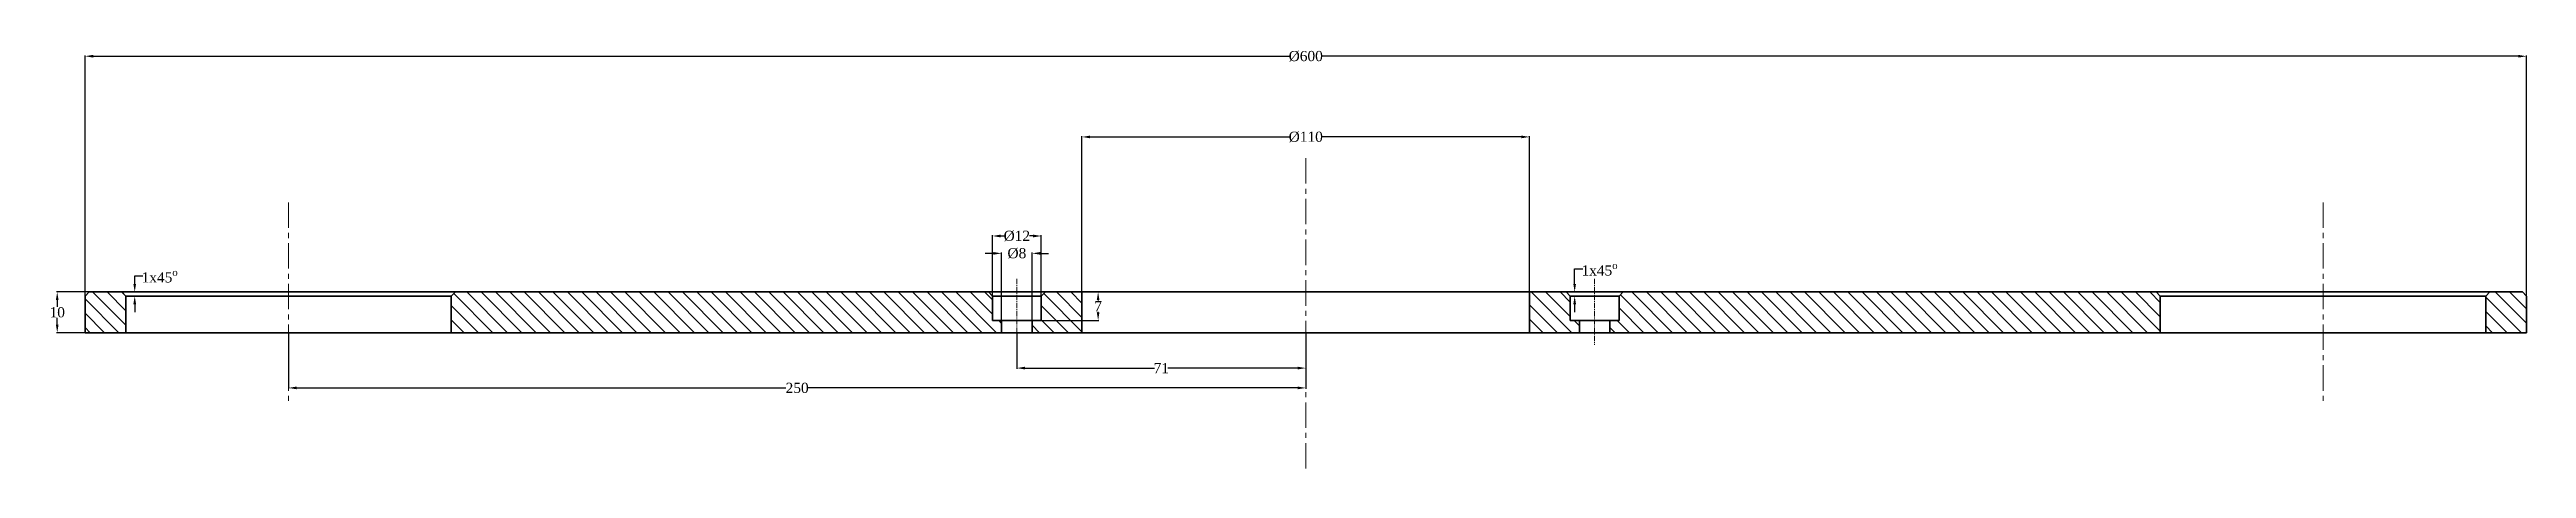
# Model space of a CAD drawing. Header units: millimetres. Extents: x -2719 to 4970, y -1200 to 2761.
# Drawn here: x 1453 to 2061, y 2658 to 2761 of the extents above; entities that cross this region are included whole.
import ezdxf

# ---------------------------------------------------------------- set-up
doc = ezdxf.new("R2010")
doc.units = ezdxf.units.MM
doc.header["$LTSCALE"] = 5
doc.header["$MEASUREMENT"] = 0
doc.linetypes.add('CENTER', pattern=[2, 1.25, -0.25, 0.25, -0.25])
for name, color, linetype, lineweight in [('duong tam', 3, 'CENTER', 15), ('kich thuoc', 2, 'Continuous', 15), ('net dam', 7, 'Continuous', 35)]:
    doc.layers.add(name, color=color, linetype=linetype, lineweight=lineweight)
doc.styles.get("Standard").update_dxf_attribs({"font": 'times.ttf', "height": 2.5})
doc.dimstyles.get("Standard").update_dxf_attribs({"dimtxt": 2.5, "dimasz": 2, "dimexe": 0.18, "dimexo": 0.0625, "dimgap": 0.09, "dimtad": 0, "dimtih": 1, "dimtoh": 1, "dimdec": 0, "dimzin": 0, "dimdsep": 46, "dimtxsty": 'Standard', "dimcen": 0.09, "dimadec": 0, "dimazin": 0, "dimtfac": 1, "dimtdec": 0, "dimtofl": 0, "dimtmove": 0, "dimatfit": 3, "dimfxl": 1, "dimtolj": 1, "dimtzin": 0, "dimarcsym": 0})

msp = doc.modelspace()

# ---------------------------------------------------------------- blocks, each defined once
blk = doc.blocks.new('*D149')
at = {"layer": 'Defpoints', "color": 0, "transparency": 16777216}
for p in [(2061.25, 2759.68), (1461.25, 2700.75), (2061.25, 2700.75)]:
    blk.add_point(p, dxfattribs=at)
at = {"layer": 'kich thuoc', "color": 0, "lineweight": -2, "transparency": 16777216}
for p, q in [((1461.25, 2700.81), (1461.25, 2759.86)), ((1463.25, 2759.68), (1757.19, 2759.68)), ((2059.25, 2759.68), (1765.31, 2759.68)), ((2061.25, 2700.81), (2061.25, 2759.86))]:
    blk.add_line(p, q, dxfattribs=at)
at = {"layer": 'kich thuoc', "color": 0, "transparency": 16777216}
for points in [[(1463.25, 2760.02), (1463.25, 2759.35), (1461.25, 2759.68)], [(2059.25, 2760.02), (2059.25, 2759.35), (2061.25, 2759.68)]]:
    blk.add_solid(points, dxfattribs=at)
at = {"layer": 'kich thuoc', "color": 0, "transparency": 16777216, "insert": (1761.25, 2759.68), "char_height": 2.5, "attachment_point": 5}
blk.add_mtext('\\A1;%%C600', dxfattribs=at)
blk = doc.blocks.new('*D150')
at = {"layer": 'Defpoints', "color": 0, "transparency": 16777216}
for p in [(1696.25, 2715.51), (1684.25, 2700.75), (1696.25, 2700.75)]:
    blk.add_point(p, dxfattribs=at)
at = {"layer": 'kich thuoc', "color": 0, "lineweight": -2, "transparency": 16777216}
for p, q in [((1684.25, 2700.81), (1684.25, 2715.69)), ((1686.25, 2715.51), (1687.12, 2715.51)), ((1694.25, 2715.51), (1693.38, 2715.51)), ((1696.25, 2700.81), (1696.25, 2715.69))]:
    blk.add_line(p, q, dxfattribs=at)
at = {"layer": 'kich thuoc', "color": 0, "transparency": 16777216}
for points in [[(1686.25, 2715.84), (1686.25, 2715.17), (1684.25, 2715.51)], [(1694.25, 2715.84), (1694.25, 2715.17), (1696.25, 2715.51)]]:
    blk.add_solid(points, dxfattribs=at)
at = {"layer": 'kich thuoc', "color": 0, "transparency": 16777216, "insert": (1690.25, 2715.51), "char_height": 2.5, "attachment_point": 5}
blk.add_mtext('\\A1;%%C12', dxfattribs=at)
blk = doc.blocks.new('*D151')
at = {"layer": 'Defpoints', "color": 0, "transparency": 16777216}
for p in [(1694, 2711.24), (1686.5, 2694.75), (1694, 2694.75)]:
    blk.add_point(p, dxfattribs=at)
at = {"layer": 'kich thuoc', "color": 0, "lineweight": -2, "transparency": 16777216}
for p, q in [((1684.5, 2711.24), (1682.5, 2711.24)), ((1686.5, 2694.81), (1686.5, 2711.42)), ((1694, 2694.81), (1694, 2711.42)), ((1696, 2711.24), (1698, 2711.24))]:
    blk.add_line(p, q, dxfattribs=at)
at = {"layer": 'kich thuoc', "color": 0, "transparency": 16777216}
for points in [[(1684.5, 2711.57), (1684.5, 2710.91), (1686.5, 2711.24)], [(1696, 2711.57), (1696, 2710.91), (1694, 2711.24)]]:
    blk.add_solid(points, dxfattribs=at)
at = {"layer": 'kich thuoc', "color": 0, "transparency": 16777216, "insert": (1690.25, 2711.24), "char_height": 2.5, "attachment_point": 5}
blk.add_mtext('\\A1;%%C8', dxfattribs=at)
blk = doc.blocks.new('*D152')
at = {"layer": 'Defpoints', "color": 0, "transparency": 16777216}
for p in [(1816.25, 2739.85), (1706.25, 2701.75), (1816.25, 2701.75)]:
    blk.add_point(p, dxfattribs=at)
at = {"layer": 'kich thuoc', "color": 0, "lineweight": -2, "transparency": 16777216}
for p, q in [((1706.25, 2701.81), (1706.25, 2740.03)), ((1708.25, 2739.85), (1757.19, 2739.85)), ((1814.25, 2739.85), (1765.31, 2739.85)), ((1816.25, 2701.81), (1816.25, 2740.03))]:
    blk.add_line(p, q, dxfattribs=at)
at = {"layer": 'kich thuoc', "color": 0, "transparency": 16777216}
for points in [[(1708.25, 2740.18), (1708.25, 2739.52), (1706.25, 2739.85)], [(1814.25, 2740.18), (1814.25, 2739.52), (1816.25, 2739.85)]]:
    blk.add_solid(points, dxfattribs=at)
at = {"layer": 'kich thuoc', "color": 0, "transparency": 16777216, "insert": (1761.25, 2739.85), "char_height": 2.5, "attachment_point": 5}
blk.add_mtext('\\A1;%%C110', dxfattribs=at)
blk = doc.blocks.new('*D153')
at = {"layer": 'Defpoints', "color": 0, "transparency": 16777216}
for p in [(1462.25, 2701.75), (1454.41, 2691.75), (1461.25, 2691.75)]:
    blk.add_point(p, dxfattribs=at)
at = {"layer": 'kich thuoc', "color": 0, "lineweight": -2, "transparency": 16777216}
for p, q in [((1462.19, 2701.75), (1454.23, 2701.75)), ((1454.41, 2699.75), (1454.41, 2698.11)), ((1461.19, 2691.75), (1454.23, 2691.75)), ((1454.41, 2693.75), (1454.41, 2695.39))]:
    blk.add_line(p, q, dxfattribs=at)
at = {"layer": 'kich thuoc', "color": 0, "transparency": 16777216}
for points in [[(1454.08, 2699.75), (1454.74, 2699.75), (1454.41, 2701.75)], [(1454.08, 2693.75), (1454.74, 2693.75), (1454.41, 2691.75)]]:
    blk.add_solid(points, dxfattribs=at)
at = {"layer": 'kich thuoc', "color": 0, "transparency": 16777216, "insert": (1454.41, 2696.75), "char_height": 2.5, "attachment_point": 5}
blk.add_mtext('\\A1;10', dxfattribs=at)
blk = doc.blocks.new('*D154')
at = {"layer": 'Defpoints', "color": 0, "transparency": 16777216}
for p in [(1511.25, 2691.75), (1761.25, 2691.75), (1761.25, 2678.17)]:
    blk.add_point(p, dxfattribs=at)
at = {"layer": 'kich thuoc', "color": 0, "lineweight": -2, "transparency": 16777216}
for p, q in [((1511.25, 2691.69), (1511.25, 2677.99)), ((1761.25, 2691.69), (1761.25, 2677.99)), ((1513.25, 2678.17), (1633.5, 2678.17)), ((1759.25, 2678.17), (1639, 2678.17))]:
    blk.add_line(p, q, dxfattribs=at)
at = {"layer": 'kich thuoc', "color": 0, "transparency": 16777216}
for points in [[(1513.25, 2678.51), (1513.25, 2677.84), (1511.25, 2678.17)], [(1759.25, 2678.51), (1759.25, 2677.84), (1761.25, 2678.17)]]:
    blk.add_solid(points, dxfattribs=at)
at = {"layer": 'kich thuoc', "color": 0, "transparency": 16777216, "insert": (1636.25, 2678.17), "char_height": 2.5, "attachment_point": 5}
blk.add_mtext('\\A1;250', dxfattribs=at)
blk = doc.blocks.new('*D155')
at = {"layer": 'Defpoints', "color": 0, "transparency": 16777216}
for p in [(1690.25, 2691.75), (1761.25, 2691.75), (1761.25, 2683.05)]:
    blk.add_point(p, dxfattribs=at)
at = {"layer": 'kich thuoc', "color": 0, "lineweight": -2, "transparency": 16777216}
for p, q in [((1690.25, 2691.69), (1690.25, 2682.87)), ((1761.25, 2691.69), (1761.25, 2682.87)), ((1692.25, 2683.05), (1724.11, 2683.05)), ((1759.25, 2683.05), (1727.39, 2683.05))]:
    blk.add_line(p, q, dxfattribs=at)
at = {"layer": 'kich thuoc', "color": 0, "transparency": 16777216}
for points in [[(1692.25, 2683.38), (1692.25, 2682.72), (1690.25, 2683.05)], [(1759.25, 2683.38), (1759.25, 2682.72), (1761.25, 2683.05)]]:
    blk.add_solid(points, dxfattribs=at)
at = {"layer": 'kich thuoc', "color": 0, "transparency": 16777216, "insert": (1725.75, 2683.05), "char_height": 2.5, "attachment_point": 5}
blk.add_mtext('\\A1;71', dxfattribs=at)
blk = doc.blocks.new('*D156')
at = {"layer": 'Defpoints', "color": 0, "transparency": 16777216}
for p in [(1470.25, 2701.75), (1471.25, 2700.75), (1473.46, 2700.75)]:
    blk.add_point(p, dxfattribs=at)
at = {"layer": 'kich thuoc', "color": 0, "lineweight": -2, "transparency": 16777216}
for p, q in [((1473.46, 2703.75), (1473.46, 2705.75)), ((1473.46, 2705.75), (1475.46, 2705.75)), ((1470.31, 2701.75), (1473.64, 2701.75)), ((1471.31, 2700.75), (1473.64, 2700.75)), ((1473.46, 2698.75), (1473.46, 2696.75))]:
    blk.add_line(p, q, dxfattribs=at)
at = {"layer": 'kich thuoc', "color": 0, "transparency": 16777216}
for points in [[(1473.12, 2703.75), (1473.79, 2703.75), (1473.46, 2701.75)], [(1473.12, 2698.75), (1473.79, 2698.75), (1473.46, 2700.75)]]:
    blk.add_solid(points, dxfattribs=at)
at = {"layer": 'kich thuoc', "color": 0, "transparency": 16777216, "insert": (1479.58, 2705.75), "char_height": 2.5, "width": 0.9625, "attachment_point": 5}
blk.add_mtext('\\A1;1x45{\\H0.7x;\\So^ ;}', dxfattribs=at)
blk = doc.blocks.new('*D157')
at = {"layer": 'Defpoints', "color": 0, "transparency": 16777216}
for p in [(1697.25, 2701.75), (1825.25, 2701.75), (1826.25, 2700.75), (1827.33, 2700.75), (1696.25, 2694.75), (1710.22, 2694.75)]:
    blk.add_point(p, dxfattribs=at)
at = {"layer": 'kich thuoc', "color": 0, "lineweight": -2, "transparency": 16777216}
for p, q in [((1827.33, 2703.75), (1827.33, 2707.45)), ((1827.33, 2707.45), (1829.33, 2707.45)), ((1697.31, 2701.75), (1710.4, 2701.75)), ((1710.22, 2699.75), (1710.22, 2699.62)), ((1710.22, 2696.75), (1710.22, 2696.88)), ((1825.31, 2701.75), (1827.51, 2701.75)), ((1826.31, 2700.75), (1827.51, 2700.75)), ((1827.33, 2698.75), (1827.33, 2696.75)), ((1696.31, 2694.75), (1710.4, 2694.75))]:
    blk.add_line(p, q, dxfattribs=at)
at = {"layer": 'kich thuoc', "color": 0, "transparency": 16777216}
for points in [[(1827, 2703.75), (1827.67, 2703.75), (1827.33, 2701.75)], [(1709.89, 2699.75), (1710.55, 2699.75), (1710.22, 2701.75)], [(1709.89, 2696.75), (1710.55, 2696.75), (1710.22, 2694.75)], [(1827, 2698.75), (1827.67, 2698.75), (1827.33, 2700.75)]]:
    blk.add_solid(points, dxfattribs=at)
at = {"layer": 'kich thuoc', "color": 0, "transparency": 16777216, "char_height": 2.5, "attachment_point": 5}
for s, insert in [('\\A1;1x45{\\H0.7x;\\So^ ;}', (1833.45, 2707.45)), ('\\A1;7', (1710.22, 2698.25))]:
    blk.add_mtext(s, dxfattribs=dict(at, insert=insert))

# ---------------------------------------------------------------- dimensions: what is measured, and where the dimension line sits
at = {"layer": 'kich thuoc'}
for base, p1, p2, picture, middle in [((2061.25, 2759.685), (1461.25, 2700.75), (2061.25, 2700.75), '*D149', (1761.25, 2759.685)), ((1816.25, 2739.85), (1706.25, 2701.75), (1816.25, 2701.75), '*D152', (1761.25, 2739.85)), ((1696.25, 2715.506), (1684.25, 2700.75), (1696.25, 2700.75), '*D150', (1690.25, 2715.506)), ((1694, 2711.241485845), (1686.5, 2694.75), (1694, 2694.75), '*D151', (1690.25, 2711.241485845))]:
    dim = msp.add_linear_dim(base=base, p1=p1, p2=p2, text='%%C<>', dimstyle='Standard', dxfattribs=at)
    dim.commit()
    dim.dimension.update_dxf_attribs({"geometry": picture, "text_midpoint": middle})
for base, p1, p2, picture, middle in [((1827.332, 2700.75), (1825.25, 2701.75), (1826.25, 2700.75), '*D157', (1833.455, 2707.451)), ((1473.458, 2700.75), (1470.25, 2701.75), (1471.25, 2700.75), '*D156', (1479.581, 2705.75))]:
    dim = msp.add_linear_dim(base=base, p1=p1, p2=p2, angle=90, text='<>x45{\\H0.7x;\\So^ ;}', dimstyle='Standard', dxfattribs=at)
    dim.commit()
    dim.dimension.update_dxf_attribs({"geometry": picture, "text_midpoint": middle, "dimtype": 160})
for base, p1, p2, picture, middle in [((1710.221, 2694.75), (1697.25, 2701.75), (1696.25, 2694.75), '*D157', (1710.221, 2698.25)), ((1454.411, 2691.75), (1462.25, 2701.75), (1461.25, 2691.75), '*D153', (1454.411, 2696.75))]:
    dim = msp.add_linear_dim(base=base, p1=p1, p2=p2, angle=90, dimstyle='Standard', dxfattribs=at)
    dim.commit()
    dim.dimension.update_dxf_attribs({"geometry": picture, "text_midpoint": middle})
for base, p1, picture, middle in [((1761.25, 2678.173), (1511.25, 2691.75), '*D154', (1636.25, 2678.173)), ((1761.25, 2683.048), (1690.25, 2691.75), '*D155', (1725.75, 2683.048))]:
    dim = msp.add_linear_dim(base=base, p1=p1, p2=(1761.25, 2691.75), dimstyle='Standard', dxfattribs=at)
    dim.commit()
    dim.dimension.update_dxf_attribs({"geometry": picture, "text_midpoint": middle})

# ---------------------------------------------------------------- hatches: boundary and pattern name
at = {"layer": 'kich thuoc'}
h = msp.add_hatch(dxfattribs=at)
h.set_pattern_fill('ANSI31', color=3, scale=20, angle=90)
h.paths.add_polyline_path([(2061.25, 2700.75), (2060.25, 2701.75), (2052.25, 2701.75), (2051.25, 2700.75), (2051.25, 2691.75), (2061.25, 2691.75)])
h.paths.add_polyline_path([(1971.25, 2700.75), (1970.25, 2701.75), (1839.25, 2701.75), (1838.25, 2700.75), (1838.25, 2694.75), (1836, 2694.75), (1836, 2691.75), (1971.25, 2691.75)])
h.paths.add_polyline_path([(1684.25, 2700.75), (1683.25, 2701.75), (1552.25, 2701.75), (1551.25, 2700.75), (1551.25, 2691.75), (1686.5, 2691.75), (1686.5, 2694.75), (1684.25, 2694.75)])
h.paths.add_polyline_path([(1706.25, 2701.75), (1697.25, 2701.75), (1696.25, 2700.75), (1696.25, 2694.75), (1694, 2694.75), (1694, 2691.75), (1706.25, 2691.75)])
h.paths.add_polyline_path([(1826.25, 2700.75), (1825.25, 2701.75), (1816.25, 2701.75), (1816.25, 2691.75), (1828.5, 2691.75), (1828.5, 2694.75), (1826.25, 2694.75)])
h.paths.add_polyline_path([(1471.25, 2700.75), (1470.25, 2701.75), (1462.25, 2701.75), (1461.25, 2700.75), (1461.25, 2691.75), (1471.25, 2691.75)])

# ---------------------------------------------------------------- linework, layer by layer
at = {"layer": 'duong tam'}
for p, q in [((1761.25, 2734.627), (1761.25, 2658.385)), ((1511.25, 2723.75), (1511.25, 2674.75)), ((2011.25, 2723.75), (2011.25, 2674.75))]:
    msp.add_line(p, q, dxfattribs=at)
at = {"layer": 'duong tam', "ltscale": 0.2}
for p, q in [((1690.25, 2705.014), (1690.25, 2688.748)), ((1832.25, 2705.014), (1832.25, 2688.748))]:
    msp.add_line(p, q, dxfattribs=at)
at = {"layer": 'net dam'}
for p, q in [((1462.25, 2701.75), (1461.25, 2700.75)), ((1461.25, 2700.75), (1461.25, 2691.75)), ((1462.25, 2701.75), (1470.25, 2701.75)), ((1470.25, 2701.75), (1471.25, 2700.75)), ((1470.25, 2701.75), (1471.25, 2701.75)), ((1471.25, 2701.75), (1551.25, 2701.75)), ((1471.25, 2700.75), (1471.25, 2691.75)), ((1471.25, 2700.75), (1551.25, 2700.75)), ((1551.25, 2700.75), (1552.25, 2701.75)), ((1551.25, 2701.75), (1552.25, 2701.75)), ((1551.25, 2700.75), (1551.25, 2691.75)), ((1552.25, 2701.75), (1683.25, 2701.75)), ((1683.25, 2701.75), (1684.25, 2700.75)), ((1683.25, 2701.75), (1684.25, 2701.75)), ((1684.25, 2701.75), (1696.25, 2701.75)), ((1684.25, 2700.75), (1684.25, 2694.75)), ((1684.25, 2700.75), (1696.25, 2700.75)), ((1696.25, 2700.75), (1697.25, 2701.75)), ((1696.25, 2701.75), (1697.25, 2701.75)), ((1696.25, 2700.75), (1696.25, 2694.75)), ((1697.25, 2701.75), (1706.25, 2701.75)), ((1706.25, 2701.75), (1706.25, 2691.75)), ((1706.25, 2701.75), (1761.25, 2701.75)), ((1816.25, 2701.75), (1761.25, 2701.75)), ((1816.25, 2701.75), (1816.25, 2691.75)), ((1825.25, 2701.75), (1816.25, 2701.75)), ((1826.25, 2700.75), (1825.25, 2701.75)), ((1826.25, 2701.75), (1825.25, 2701.75)), ((1838.25, 2701.75), (1826.25, 2701.75)), ((1826.25, 2700.75), (1826.25, 2694.75)), ((1826.25, 2700.75), (1838.25, 2700.75)), ((1839.25, 2701.75), (1838.25, 2700.75)), ((1839.25, 2701.75), (1838.25, 2701.75)), ((1838.25, 2700.75), (1838.25, 2694.75)), ((1970.25, 2701.75), (1839.25, 2701.75)), ((1971.25, 2700.75), (1970.25, 2701.75)), ((1971.25, 2701.75), (1970.25, 2701.75)), ((2051.25, 2701.75), (1971.25, 2701.75)), ((1971.25, 2700.75), (1971.25, 2691.75)), ((1971.25, 2700.75), (2051.25, 2700.75)), ((2052.25, 2701.75), (2051.25, 2700.75)), ((2052.25, 2701.75), (2051.25, 2701.75)), ((2051.25, 2700.75), (2051.25, 2691.75)), ((2060.25, 2701.75), (2052.25, 2701.75)), ((2060.25, 2701.75), (2061.25, 2700.75)), ((2061.25, 2700.75), (2061.25, 2691.75)), ((1761.25, 2691.75), (1461.25, 2691.75)), ((1646.29, 2691.75), (1761.25, 2691.75)), ((1684.25, 2694.75), (1696.25, 2694.75)), ((1686.5, 2691.75), (1686.5, 2694.75)), ((1694, 2691.75), (1694, 2694.75)), ((1761.25, 2691.75), (2061.25, 2691.75)), ((1838.25, 2694.75), (1826.25, 2694.75)), ((1828.5, 2691.75), (1828.5, 2694.75)), ((1836, 2691.75), (1836, 2694.75))]:
    msp.add_line(p, q, dxfattribs=at)

msp.set_redraw_order([(e.dxf.handle, doc.entitydb.next_handle()) for e in msp.query("TEXT MTEXT ATTDEF DIMENSION ARC_DIMENSION")])  # texts and dimensions are drawn at this point

doc.saveas('drawing.dxf')
